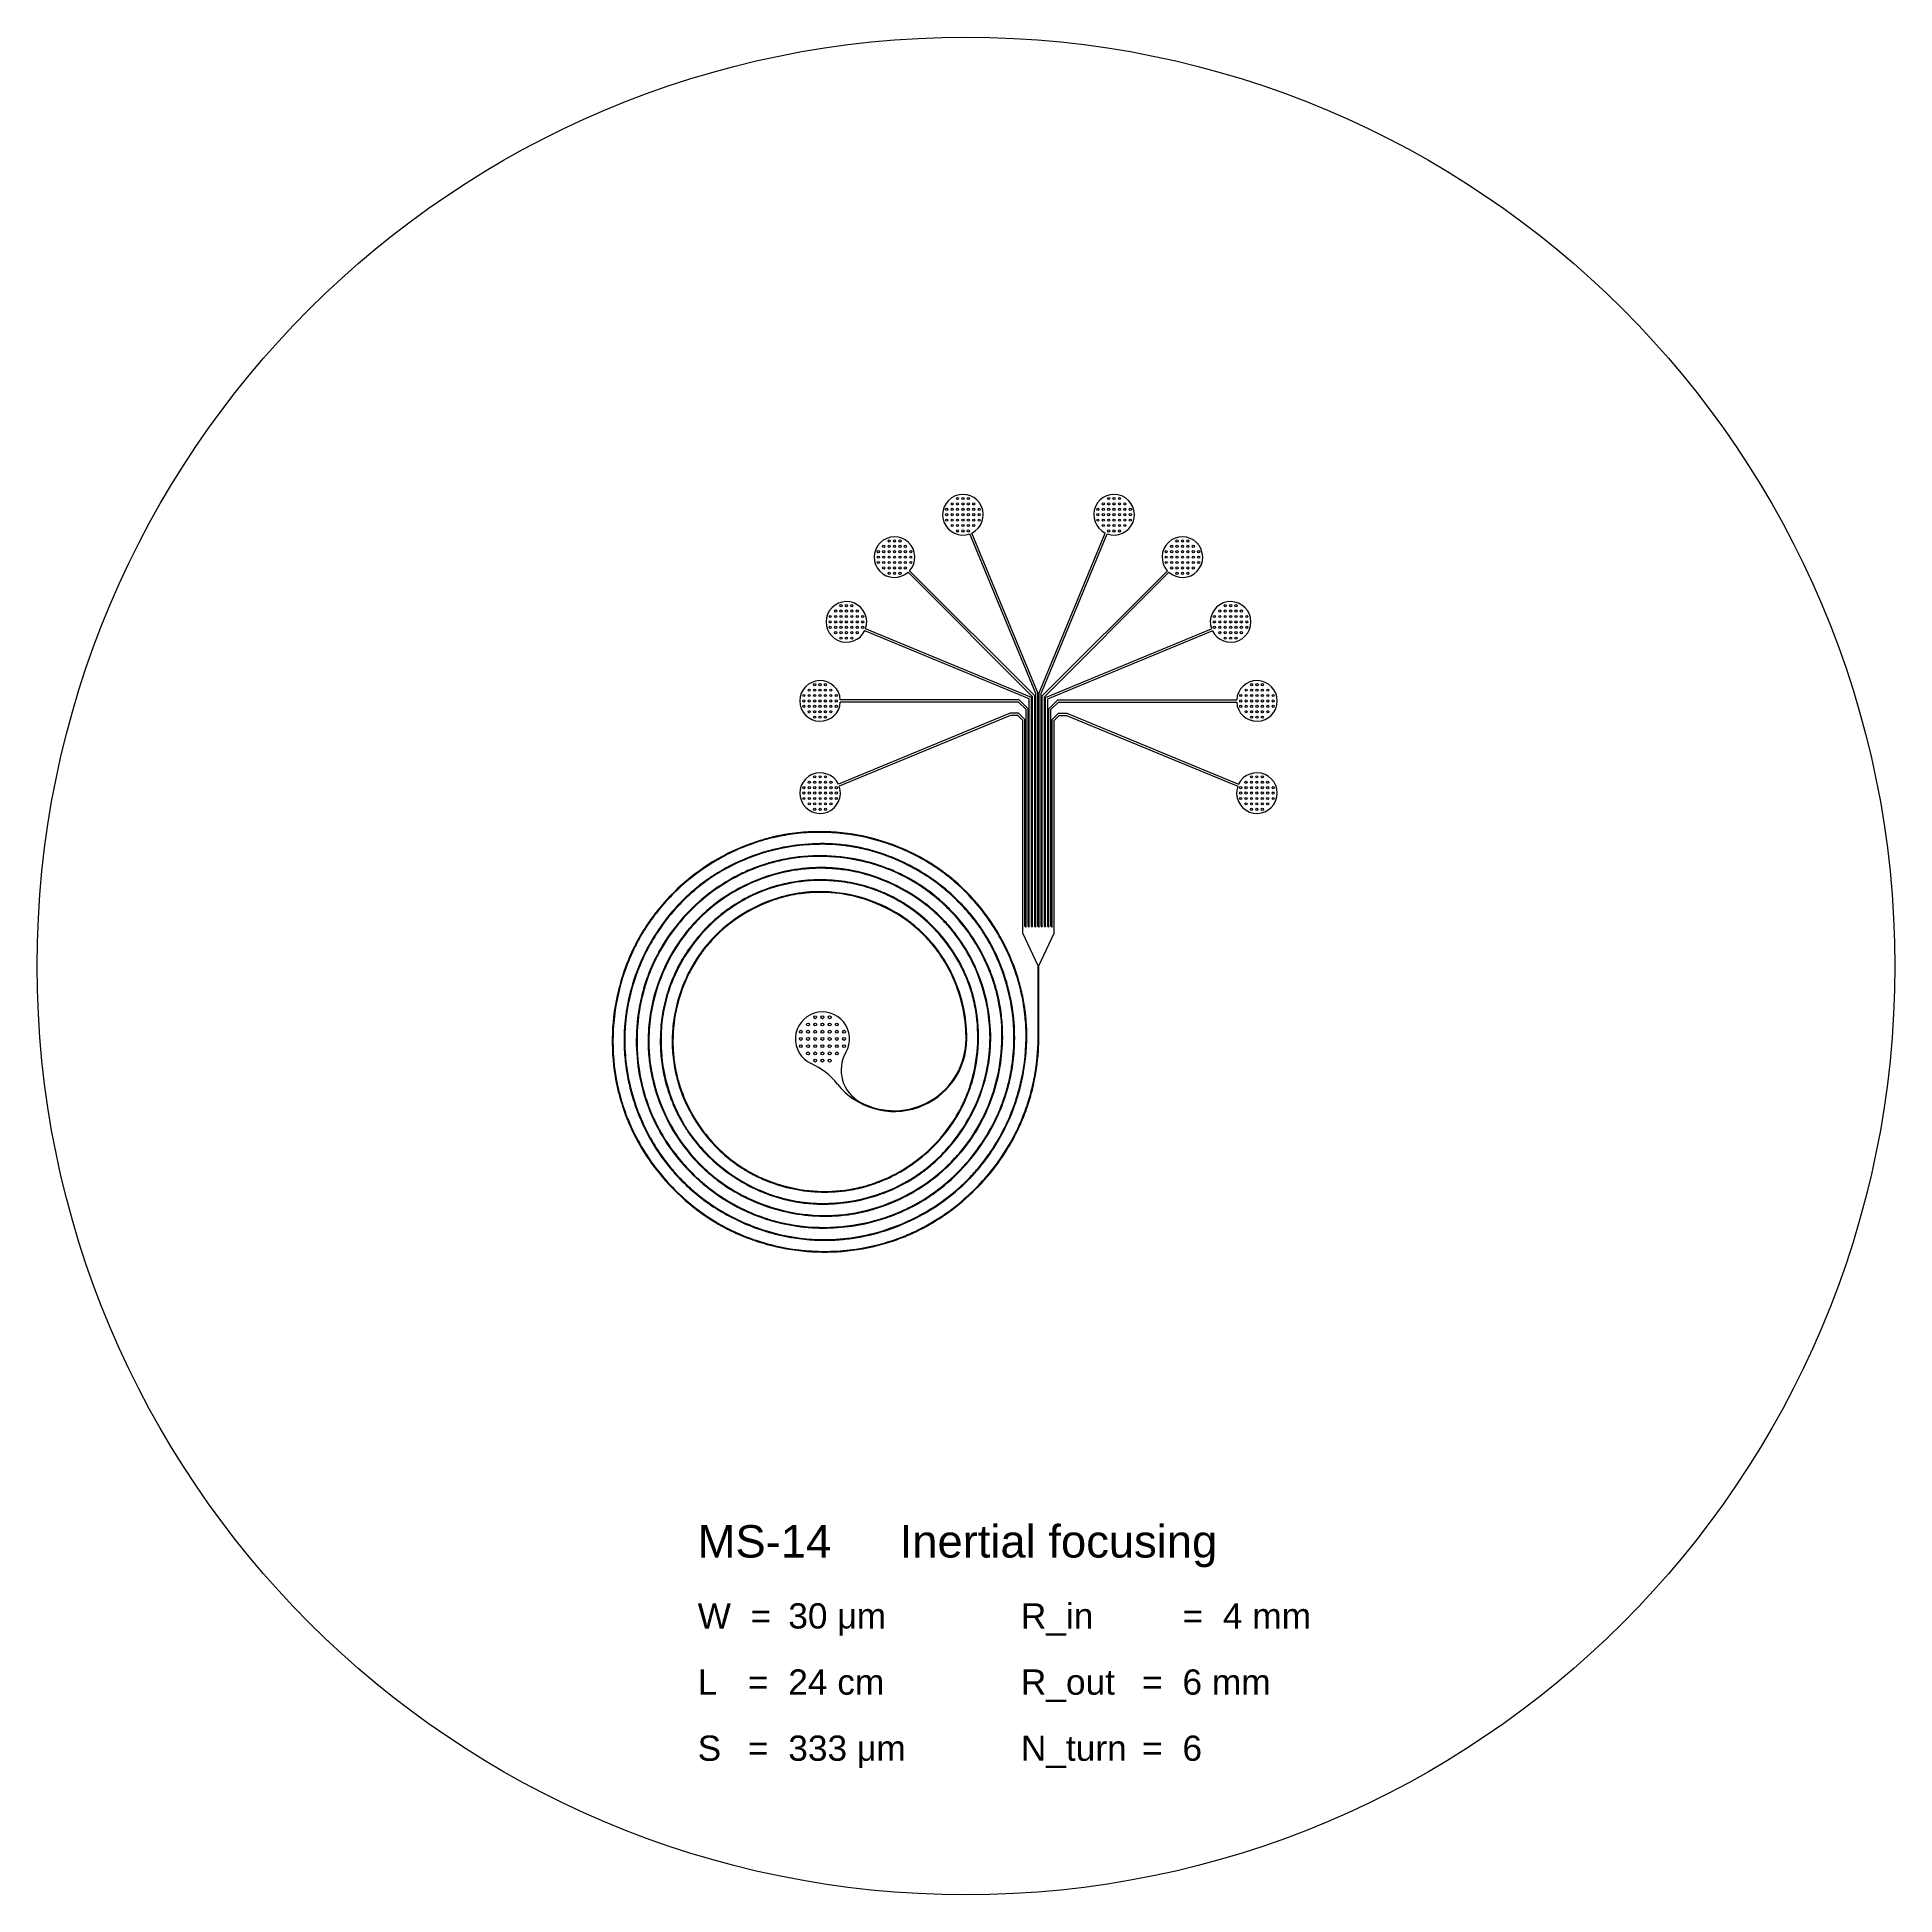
# Model space of a CAD drawing. Header units: millimetres. Extents: x 18289 to 282074, y 113800 to 372198.
# Drawn here: x 230574 to 282074, y 217698 to 269198 of the extents above; entities that cross this region are included whole.
import ezdxf

# ---------------------------------------------------------------- set-up
doc = ezdxf.new("R2010")
doc.units = ezdxf.units.MM
doc.layers.add('Clear', color=140, linetype='Continuous')
doc.layers.add('Opaque', color=30, linetype='Continuous')
doc.styles.get("Standard").update_dxf_attribs({"font": 'arial.ttf'})

msp = doc.modelspace()

# ---------------------------------------------------------------- texts
at = {"layer": 'Clear', "insert": (248885, 227948), "char_height": 280, "attachment_point": 1}
msp.add_mtext_dynamic_manual_height_columns('{\\H3.2143x;MS-14^I^IInertial focusing\\H0.83335x;\\P\\H0.53332x; \\P\\H1.75x;W  =^I 30 \\fSymbol|b0|i0|c2|p18;m\\fArial|b0|i0|c0|p34;m^I^I^I^IR_in ^I^I=^I4 mm\\H1.0714x; \\P\\H0.53332x; \\P\\H1.75x;L^I =^I 24 cm^I^I^I^IR_out ^I=^I6 mm\\H1.0714x;\\P\\H0.53332x; \\P\\H1.7501x;S ^I =^I 333 \\fSymbol|b0|i0|c2|p18;m\\fArial|b0|i0|c0|p34;m^I^I^IN_turn^I=^I6\\H1.0714x;^I}', width=17445.26, gutter_width=12.5, heights=[7318], dxfattribs=at)

# ---------------------------------------------------------------- linework, layer by layer
at = {"layer": 'Clear'}
for p, q in [((258319, 251016), (256482, 255451)), ((258349, 251016), (260186, 255451)), ((258259, 251004), (256427, 255428)), ((258409, 251004), (260241, 255428)), ((258169, 250914), (254719, 254364)), ((258229, 250939), (254762, 254406)), ((258439, 250939), (261906, 254406)), ((258499, 250914), (261948, 254364)), ((258079, 250854), (253517, 252744)), ((258139, 250894), (253539, 252799)), ((258529, 250894), (263128, 252799)), ((258589, 250854), (263151, 252744)), ((257802, 250826), (252838, 250826)), ((258049, 250579), (257802, 250826)), ((258079, 244554), (258079, 250854)), ((258139, 244554), (258139, 250894)), ((258169, 244554), (258169, 250914)), ((258229, 244554), (258229, 250939)), ((258259, 244554), (258259, 251004)), ((258319, 244554), (258319, 251016)), ((258349, 244554), (258349, 251016)), ((258409, 244554), (258409, 251004)), ((258439, 244554), (258439, 250939)), ((258499, 244554), (258499, 250914)), ((258529, 244554), (258529, 250894)), ((258589, 244554), (258589, 250854)), ((258619, 250579), (258866, 250826)), ((258866, 250826), (263829, 250826)), ((257546, 250455), (252787, 248485)), ((257557, 250395), (252810, 248429)), ((257777, 250766), (252838, 250766)), ((257782, 250455), (257546, 250455)), ((257757, 250395), (257557, 250395)), ((257899, 250254), (257757, 250395)), ((257989, 250554), (257777, 250766)), ((257959, 250279), (257782, 250455)), ((257989, 244554), (257989, 250554)), ((258049, 244554), (258049, 250579)), ((258619, 244554), (258619, 250579)), ((258679, 250554), (258891, 250766)), ((258679, 244554), (258679, 250554)), ((258709, 250279), (258885, 250455)), ((258769, 250254), (258910, 250395)), ((258885, 250455), (259122, 250455)), ((258891, 250766), (263829, 250766)), ((258910, 250395), (259110, 250395)), ((259110, 250395), (263858, 248429)), ((259122, 250455), (263880, 248485)), ((257899, 244354), (257899, 250254)), ((257959, 244554), (257959, 250279)), ((258709, 244554), (258709, 250279)), ((258769, 244354), (258769, 250254)), ((258324, 243448), (257899, 244354)), ((257959, 244554), (257974, 244528)), ((257989, 244554), (257974, 244528)), ((258049, 244554), (258064, 244528)), ((258079, 244554), (258064, 244528)), ((258139, 244554), (258154, 244528)), ((258169, 244554), (258154, 244528)), ((258229, 244554), (258244, 244528)), ((258259, 244554), (258244, 244528)), ((258319, 244554), (258334, 244528)), ((258349, 244554), (258334, 244528)), ((258344, 243448), (258769, 244354)), ((258409, 244554), (258424, 244528)), ((258439, 244554), (258424, 244528)), ((258499, 244554), (258514, 244528)), ((258529, 244554), (258514, 244528)), ((258589, 244554), (258604, 244528)), ((258619, 244554), (258604, 244528)), ((258679, 244554), (258694, 244528)), ((258709, 244554), (258694, 244528)), ((258324, 241426), (258324, 243448)), ((258344, 241426), (258344, 243448))]:
    msp.add_line(p, q, dxfattribs=at)
for centre, radius, start, end in [((256239, 255958), 563, 295.5572, 289.4428), ((260429, 255958), 563, 250.5572, 244.4428), ((254343, 254782), 563, 318.0572, 311.9428), ((262324, 254782), 563, 228.0572, 221.9428), ((253009, 252987), 563, 340.5572, 334.4428), ((263659, 252987), 563, 205.5572, 199.4428), ((252277, 250796), 563, 3.0572, 356.9428), ((264391, 250796), 563, 183.0572, 176.9428), ((252280, 248242), 563, 25.5572, 19.4428), ((264388, 248242), 563, 160.5572, 154.4428), ((252344, 241426), 750, 330.1792, 245.3964), ((254334, 241426), 2010, 218.5763, 359.9962), ((253862, 240556), 1000, 150.1792, 241.5435), ((254334, 241426), 1990, 241.5435, 0.0038), ((251199, 238926), 2000, 38.5763, 65.3964)]:
    msp.add_arc(centre, radius, start, end, dxfattribs=at)
for points, knots in [([(256344, 241426), (256345, 241492), (256344, 241559), (256336, 241757), (256324, 241889), (256250, 242415), (256135, 242802), (255799, 243528), (255578, 243867), (255259, 244225), (255204, 244283), (255123, 244363), (255098, 244387), (255047, 244435), (255021, 244459), (254968, 244506), (254942, 244529), (254861, 244596), (254806, 244640), (254638, 244767), (254521, 244846), (254053, 245127), (253674, 245284), (252886, 245483), (252477, 245526), (252037, 245502), (252005, 245500), (251940, 245495), (251908, 245492), (251843, 245485), (251811, 245482), (251714, 245469), (251650, 245459), (251457, 245425), (251330, 245396), (250836, 245257), (250481, 245102), (249825, 244702), (249524, 244456), (249209, 244114), (249157, 244055), (249081, 243961), (249054, 243928), (249003, 243860), (248978, 243826), (248904, 243723), (248857, 243652), (248723, 243437), (248642, 243287), (248374, 242707), (248248, 242247), (248191, 241689), (248185, 241601), (248175, 241335), (248180, 241158), (248204, 240889), (248216, 240797), (248236, 240670), (248243, 240635), (248256, 240565), (248263, 240530), (248286, 240425), (248303, 240356), (248359, 240149), (248404, 240013), (248560, 239613), (248691, 239357), (248905, 239024), (248967, 238934), (249164, 238673), (249309, 238509), (249522, 238303), (249580, 238250), (249757, 238096), (249881, 238000), (250037, 237893), (250065, 237875), (250120, 237839), (250148, 237822), (250204, 237787), (250232, 237770), (250317, 237721), (250375, 237689), (250550, 237598), (250669, 237544), (251035, 237396), (251289, 237320), (252050, 237165), (252572, 237151), (253170, 237246), (253258, 237263), (253380, 237291), (253416, 237300), (253480, 237316), (253508, 237324), (253565, 237339), (253593, 237348), (253678, 237373), (253734, 237392), (253902, 237450), (254012, 237494), (254335, 237639), (254543, 237754), (255249, 238221), (255688, 238663), (256056, 239245), (256095, 239311), (256149, 239407), (256165, 239436), (256211, 239524), (256241, 239584), (256297, 239704), (256323, 239765), (256399, 239950), (256444, 240075), (256594, 240570), (256657, 240953), (256683, 241724), (256646, 242112), (256533, 242592), (256505, 242695), (256461, 242833), (256449, 242869), (256424, 242941), (256411, 242977), (256384, 243049), (256370, 243084), (256326, 243191), (256295, 243261), (256197, 243468), (256124, 243602), (255811, 244113), (255519, 244459), (254997, 244918), (254798, 245065), (254520, 245237), (254451, 245277), (254324, 245346), (254266, 245376), (254160, 245428), (254110, 245451), (254010, 245495), (253960, 245516), (253859, 245556), (253808, 245574), (253653, 245628), (253549, 245660), (253233, 245745), (253017, 245785), (252340, 245861), (251870, 245842), (251327, 245735), (251242, 245715), (250987, 245649), (250820, 245595), (250614, 245513), (250571, 245496), (250500, 245465), (250472, 245452), (250411, 245424), (250377, 245408), (250311, 245376), (250279, 245359), (250155, 245295), (250067, 245244), (249805, 245083), (249639, 244963), (249165, 244572), (248884, 244267), (248412, 243593), (248222, 243224), (248077, 242803), (248067, 242773), (248041, 242692), (248026, 242641), (247997, 242539), (247984, 242487), (247946, 242332), (247925, 242227), (247863, 241848), (247844, 241570), (247861, 240734), (247973, 240177), (248217, 239578), (248252, 239497), (248316, 239364), (248343, 239310), (248391, 239219), (248412, 239181), (248447, 239120), (248460, 239097), (248488, 239051), (248502, 239028), (248544, 238959), (248573, 238913), (248663, 238779), (248727, 238692), (248926, 238437), (249072, 238276), (249618, 237751), (250076, 237444), (250650, 237191), (250729, 237159), (250966, 237070), (251128, 237019), (251324, 236970), (251356, 236963), (251423, 236947), (251458, 236940), (251529, 236926), (251565, 236919), (251681, 236899), (251761, 236887), (252004, 236858), (252167, 236848), (252792, 236842), (253255, 236906), (253792, 237064), (253884, 237094), (254157, 237193), (254335, 237270), (254581, 237396), (254654, 237436), (254776, 237507), (254826, 237537), (254923, 237599), (254970, 237630), (255048, 237684), (255079, 237706), (255141, 237752), (255171, 237775), (255262, 237845), (255321, 237893), (255496, 238043), (255607, 238149), (255925, 238482), (256115, 238725), (256619, 239519), (256853, 240123), (256959, 240787), (256965, 240823), (256974, 240893), (256978, 240928), (256986, 240996), (256989, 241031), (256998, 241135), (257003, 241204), (257011, 241412), (257011, 241551), (256990, 241967), (256951, 242244), (256740, 243163), (256457, 243782), (256022, 244356), (255989, 244398), (255926, 244476), (255896, 244512), (255834, 244583), (255803, 244618), (255707, 244722), (255641, 244789), (255436, 244984), (255292, 245106), (254838, 245446), (254508, 245636), (253812, 245937), (253447, 246046), (252995, 246124), (252917, 246135), (252782, 246151), (252725, 246157), (252611, 246166), (252553, 246170), (252462, 246174), (252428, 246175), (252360, 246176), (252326, 246176), (252224, 246176), (252156, 246175), (251952, 246165), (251816, 246153), (251412, 246099), (251145, 246039), (250363, 245795), (249868, 245545), (249359, 245167), (249291, 245112), (249176, 245017), (249129, 244976), (249044, 244899), (249006, 244863), (248945, 244804), (248921, 244781), (248874, 244733), (248851, 244710), (248783, 244637), (248739, 244588), (248571, 244395), (248456, 244244), (248137, 243772), (247961, 243432), (247692, 242720), (247598, 242347), (247537, 241869), (247527, 241768), (247516, 241597), (247513, 241527), (247510, 241402), (247510, 241347), (247512, 241252), (247513, 241210), (247516, 241136), (247518, 241103), (247522, 241036), (247524, 241003), (247533, 240904), (247540, 240838), (247565, 240640), (247588, 240508), (247672, 240118), (247750, 239862), (248109, 238948), (248515, 238338), (249075, 237806), (249115, 237770), (249186, 237707), (249216, 237681), (249273, 237633), (249299, 237611), (249352, 237569), (249379, 237548), (249460, 237486), (249515, 237445), (249682, 237328), (249797, 237255), (250150, 237050), (250397, 236932), (251167, 236641), (251715, 236531), (252355, 236511), (252443, 236510), (252706, 236517), (252882, 236530), (253085, 236558), (253114, 236562), (253172, 236571), (253201, 236576), (253288, 236591), (253345, 236602), (253517, 236638), (253631, 236667), (254039, 236784), (254326, 236898), (254877, 237175), (255140, 237339), (255632, 237713), (255861, 237922), (256131, 238220), (256192, 238291), (256290, 238412), (256329, 238462), (256393, 238549), (256419, 238586), (256466, 238651), (256486, 238681), (256525, 238740), (256545, 238770), (256602, 238860), (256639, 238921), (256745, 239107), (256811, 239233), (256991, 239622), (257088, 239891), (257303, 240687), (257362, 241230), (257329, 241857), (257322, 241944), (257293, 242208), (257265, 242382), (257220, 242590), (257212, 242624), (257195, 242694), (257186, 242728), (257158, 242832), (257138, 242900), (257061, 243145), (256996, 243318), (256691, 244007), (256372, 244488), (255901, 244995), (255814, 245082), (255545, 245332), (255354, 245486), (255073, 245680), (254993, 245731), (254877, 245802), (254842, 245822), (254779, 245858), (254751, 245874), (254694, 245905), (254665, 245920), (254579, 245965), (254521, 245994), (254345, 246076), (254226, 246127), (253862, 246264), (253612, 246337), (252687, 246533), (251986, 246543), (251211, 246394), (251111, 246372), (250944, 246329), (250877, 246310), (250774, 246279), (250737, 246267), (250664, 246243), (250628, 246231), (250556, 246205), (250520, 246192), (250412, 246151), (250341, 246122), (250130, 246030), (249993, 245962), (249589, 245740), (249333, 245568), (248606, 244980), (248187, 244497), (247818, 243865), (247770, 243775), (247694, 243625), (247665, 243565), (247621, 243469), (247605, 243432), (247574, 243358), (247559, 243321), (247514, 243208), (247486, 243133), (247408, 242904), (247364, 242750), (247251, 242280), (247206, 241959), (247174, 241314), (247187, 240989), (247273, 240348), (247345, 240031), (247482, 239622), (247519, 239522), (247573, 239388), (247587, 239354), (247616, 239286), (247632, 239252), (247662, 239185), (247678, 239152), (247727, 239052), (247761, 238986), (247866, 238791), (247943, 238664), (248188, 238293), (248372, 238059), (249040, 237346), (249600, 236936), (250319, 236605), (250419, 236562), (250559, 236509), (250597, 236494), (250668, 236469), (250700, 236458), (250766, 236436), (250798, 236426), (250864, 236405), (250897, 236395), (250996, 236367), (251063, 236349), (251263, 236300), (251399, 236272), (251807, 236206), (252083, 236183), (252901, 236179), (253444, 236259), (254051, 236445), (254139, 236475), (254400, 236570), (254571, 236643), (254781, 236747), (254825, 236770), (254902, 236811), (254936, 236829), (255003, 236867), (255037, 236886), (255136, 236945), (255202, 236986), (255396, 237113), (255521, 237204), (255885, 237491), (256111, 237705), (256524, 238167), (256711, 238416), (256946, 238793), (257012, 238909), (257199, 239263), (257305, 239509), (257433, 239880), (257469, 240000), (257513, 240164), (257524, 240208), (257544, 240295), (257554, 240338), (257581, 240470), (257597, 240558), (257642, 240844), (257661, 241045), (257691, 241802), (257626, 242363), (257409, 243156), (257321, 243406), (257177, 243733), (257138, 243817), (257013, 244066), (256920, 244228), (256798, 244417), (256777, 244449), (256733, 244513), (256711, 244545), (256666, 244608), (256643, 244640), (256573, 244733), (256525, 244794), (256378, 244974), (256274, 245090), (255825, 245550), (255436, 245853), (254592, 246348), (254136, 246539), (253574, 246689), (253485, 246710), (253328, 246743), (253259, 246756), (253152, 246774), (253114, 246781), (253036, 246792), (252998, 246797), (252885, 246811), (252811, 246818), (252588, 246836), (252439, 246841), (251992, 246839), (251694, 246813), (250659, 246638), (249942, 246362), (249213, 245887), (249117, 245820), (248990, 245725), (248957, 245700), (248894, 245650), (248864, 245625), (248803, 245575), (248773, 245550), (248684, 245473), (248626, 245420), (248455, 245258), (248345, 245145), (248032, 244792), (247844, 244538), (247339, 243725), (247094, 243120), (246940, 242395), (246922, 242298), (246897, 242134), (246888, 242068), (246873, 241946), (246868, 241890), (246859, 241792), (246856, 241751), (246851, 241668), (246849, 241627), (246845, 241497), (246844, 241409), (246847, 241143), (246858, 240967), (246939, 240239), (247084, 239695), (247526, 238671), (247822, 238191), (248221, 237728), (248255, 237689), (248314, 237625), (248338, 237599), (248392, 237541), (248423, 237510), (248485, 237447), (248517, 237417), (248629, 237310), (248712, 237236), (248967, 237021), (249145, 236888), (249704, 236523), (250106, 236324), (250636, 236133), (250749, 236097), (251089, 235998), (251320, 235947), (251648, 235895), (251743, 235882), (252028, 235852), (252220, 235842), (252449, 235843), (252487, 235843), (252563, 235845), (252600, 235846), (252676, 235850), (252713, 235852), (252826, 235859), (252902, 235866), (253127, 235890), (253276, 235912), (253721, 235998), (254014, 236079), (254970, 236428), (255598, 236799), (256214, 237346), (256292, 237419), (256419, 237547), (256470, 237600), (256545, 237681), (256571, 237710), (256617, 237762), (256638, 237785), (256678, 237833), (256698, 237857), (256757, 237929), (256796, 237977), (256910, 238125), (256982, 238227), (257189, 238537), (257313, 238754), (257712, 239571), (257900, 240215), (257985, 240973), (257994, 241073), (258012, 241377), (258013, 241580), (257999, 241851), (257994, 241919), (257985, 242025), (257981, 242063), (257972, 242140), (257968, 242178), (257958, 242254), (257952, 242291), (257935, 242405), (257922, 242481), (257877, 242706), (257841, 242856), (257716, 243298), (257608, 243587), (257129, 244613), (256620, 245289), (255919, 245884), (255848, 245942), (255743, 246022), (255711, 246046), (255645, 246094), (255612, 246118), (255546, 246164), (255512, 246187), (255411, 246255), (255342, 246298), (255134, 246424), (254991, 246502), (254553, 246717), (254249, 246836), (253151, 247163), (252314, 247232), (251440, 247113), (251382, 247104), (251279, 247087), (251234, 247079), (251154, 247063), (251118, 247056), (251047, 247041), (251012, 247033), (250906, 247008), (250836, 246990), (250627, 246932), (250489, 246887), (250080, 246739), (249815, 246620), (248854, 246098), (248224, 245569), (247657, 244842), (247588, 244749), (247479, 244590), (247437, 244526), (247378, 244431), (247359, 244400), (247322, 244339), (247304, 244308), (247268, 244246), (247250, 244214), (247198, 244120), (247165, 244056), (247069, 243863), (247009, 243732), (246846, 243333), (246757, 243059), (246497, 242001), (246463, 241182), (246615, 240276), (246637, 240163), (246680, 239975), (246699, 239901), (246730, 239787), (246741, 239748), (246764, 239671), (246776, 239632), (246801, 239555), (246813, 239516), (246853, 239402), (246881, 239326), (246970, 239100), (247036, 238952), (247251, 238516), (247419, 238237), (248088, 237307), (248704, 236738), (249526, 236253), (249640, 236190), (249799, 236111), (249841, 236090), (249926, 236051), (249969, 236031), (250097, 235975), (250184, 235939), (250446, 235839), (250624, 235781), (251165, 235632), (251536, 235567), (252284, 235506), (252662, 235510), (253409, 235589), (253779, 235663), (254283, 235816), (254425, 235865), (254600, 235934), (254636, 235949), (254706, 235978), (254741, 235993), (254845, 236039), (254914, 236071), (255118, 236171), (255252, 236243), (255645, 236474), (255895, 236649), (256632, 237250), (257069, 237740), (257472, 238371), (257523, 238457), (257673, 238719), (257763, 238899), (257864, 239130), (257884, 239176), (257918, 239259), (257933, 239296), (257961, 239371), (257975, 239408), (258002, 239484), (258015, 239521), (258054, 239635), (258078, 239711), (258146, 239941), (258184, 240096), (258283, 240566), (258323, 240885), (258341, 241279), (258343, 241353), (258344, 241426)], [0, 0, 0, 0, 0.049629, 0.049629, 0.148886, 0.148886, 0.447252, 0.447252, 0.745617, 0.745617, 0.804187, 0.804187, 0.830243, 0.830243, 0.856299, 0.856299, 0.882355, 0.882355, 0.934467, 0.934467, 1.038692, 1.038692, 1.338324, 1.338324, 1.637955, 1.637955, 1.661813, 1.661813, 1.685672, 1.685672, 1.70953, 1.70953, 1.757246, 1.757246, 1.852679, 1.852679, 2.133126, 2.133126, 2.413573, 2.413573, 2.471019, 2.471019, 2.501734, 2.501734, 2.532448, 2.532448, 2.593877, 2.593877, 2.716736, 2.716736, 3.056927, 3.056927, 3.120805, 3.120805, 3.24856, 3.24856, 3.315105, 3.315105, 3.340749, 3.340749, 3.366392, 3.366392, 3.417679, 3.417679, 3.520253, 3.520253, 3.7254, 3.7254, 3.803256, 3.803256, 3.958969, 3.958969, 4.014736, 4.014736, 4.12627, 4.12627, 4.149617, 4.149617, 4.172965, 4.172965, 4.196312, 4.196312, 4.243007, 4.243007, 4.336397, 4.336397, 4.523177, 4.523177, 4.886325, 4.886325, 4.949465, 4.949465, 4.975063, 4.975063, 4.995833, 4.995833, 5.016604, 5.016604, 5.058144, 5.058144, 5.141225, 5.141225, 5.307387, 5.307387, 5.734015, 5.734015, 5.787521, 5.787521, 5.810663, 5.810663, 5.856946, 5.856946, 5.903229, 5.903229, 5.995795, 5.995795, 6.262836, 6.262836, 6.529876, 6.529876, 6.603631, 6.603631, 6.629976, 6.629976, 6.656322, 6.656322, 6.682668, 6.682668, 6.735359, 6.735359, 6.840741, 6.840741, 7.147797, 7.147797, 7.316816, 7.316816, 7.371583, 7.371583, 7.415632, 7.415632, 7.452818, 7.452818, 7.490004, 7.490004, 7.52719, 7.52719, 7.601563, 7.601563, 7.750308, 7.750308, 8.065719, 8.065719, 8.125153, 8.125153, 8.244022, 8.244022, 8.275208, 8.275208, 8.296149, 8.296149, 8.320977, 8.320977, 8.345806, 8.345806, 8.41487, 8.41487, 8.552998, 8.552998, 8.829255, 8.829255, 9.105511, 9.105511, 9.126756, 9.126756, 9.162389, 9.162389, 9.198021, 9.198021, 9.269286, 9.269286, 9.454849, 9.454849, 9.826437, 9.826437, 9.884756, 9.884756, 9.924589, 9.924589, 9.953089, 9.953089, 9.970953, 9.970953, 9.988817, 9.988817, 10.024544, 10.024544, 10.096, 10.096, 10.238911, 10.238911, 10.596522, 10.596522, 10.65214, 10.65214, 10.763375, 10.763375, 10.784857, 10.784857, 10.808613, 10.808613, 10.83237, 10.83237, 10.885802, 10.885802, 10.992667, 10.992667, 11.294822, 11.294822, 11.357953, 11.357953, 11.484215, 11.484215, 11.538422, 11.538422, 11.576248, 11.576248, 11.61293, 11.61293, 11.637813, 11.637813, 11.662697, 11.662697, 11.712464, 11.712464, 11.811998, 11.811998, 12.011066, 12.011066, 12.420988, 12.420988, 12.444265, 12.444265, 12.466599, 12.466599, 12.488933, 12.488933, 12.533601, 12.533601, 12.622938, 12.622938, 12.801612, 12.801612, 13.227805, 13.227805, 13.261545, 13.261545, 13.291596, 13.291596, 13.321647, 13.321647, 13.381749, 13.381749, 13.501953, 13.501953, 13.742361, 13.742361, 13.982769, 13.982769, 14.032556, 14.032556, 14.068758, 14.068758, 14.105182, 14.105182, 14.126659, 14.126659, 14.148136, 14.148136, 14.19109, 14.19109, 14.276998, 14.276998, 14.448813, 14.448813, 14.79232, 14.79232, 14.847114, 14.847114, 14.886183, 14.886183, 14.918856, 14.918856, 14.939609, 14.939609, 14.960361, 14.960361, 15.001865, 15.001865, 15.12051, 15.12051, 15.357799, 15.357799, 15.595089, 15.595089, 15.657905, 15.657905, 15.701687, 15.701687, 15.735571, 15.735571, 15.761167, 15.761167, 15.781794, 15.781794, 15.80242, 15.80242, 15.843674, 15.843674, 15.92618, 15.92618, 16.091194, 16.091194, 16.533065, 16.533065, 16.566488, 16.566488, 16.591259, 16.591259, 16.612161, 16.612161, 16.633063, 16.633063, 16.674867, 16.674867, 16.758474, 16.758474, 16.925689, 16.925689, 17.26297, 17.26297, 17.316632, 17.316632, 17.423957, 17.423957, 17.441796, 17.441796, 17.459635, 17.459635, 17.495313, 17.495313, 17.56667, 17.56667, 17.753845, 17.753845, 17.941021, 17.941021, 18.128196, 18.128196, 18.184543, 18.184543, 18.222756, 18.222756, 18.249847, 18.249847, 18.271357, 18.271357, 18.292867, 18.292867, 18.335886, 18.335886, 18.421926, 18.421926, 18.594004, 18.594004, 18.917899, 18.917899, 18.970829, 18.970829, 19.076689, 19.076689, 19.09802, 19.09802, 19.11935, 19.11935, 19.162012, 19.162012, 19.272784, 19.272784, 19.612184, 19.612184, 19.685111, 19.685111, 19.830965, 19.830965, 19.887579, 19.887579, 19.911496, 19.911496, 19.930713, 19.930713, 19.94993, 19.94993, 19.988363, 19.988363, 20.06523, 20.06523, 20.218965, 20.218965, 20.624543, 20.624543, 20.684719, 20.684719, 20.725837, 20.725837, 20.748384, 20.748384, 20.77093, 20.77093, 20.793476, 20.793476, 20.838568, 20.838568, 20.928752, 20.928752, 21.109121, 21.109121, 21.476968, 21.476968, 21.536676, 21.536676, 21.575161, 21.575161, 21.598616, 21.598616, 21.622071, 21.622071, 21.668981, 21.668981, 21.762801, 21.762801, 21.950441, 21.950441, 22.138081, 22.138081, 22.325721, 22.325721, 22.387729, 22.387729, 22.409125, 22.409125, 22.430521, 22.430521, 22.451918, 22.451918, 22.49471, 22.49471, 22.580295, 22.580295, 22.751465, 22.751465, 23.143345, 23.143345, 23.206051, 23.206051, 23.229297, 23.229297, 23.249034, 23.249034, 23.268771, 23.268771, 23.288508, 23.288508, 23.327982, 23.327982, 23.40693, 23.40693, 23.564826, 23.564826, 23.874463, 23.874463, 23.927275, 23.927275, 24.032898, 24.032898, 24.060727, 24.060727, 24.082684, 24.082684, 24.104642, 24.104642, 24.148558, 24.148558, 24.236389, 24.236389, 24.412052, 24.412052, 24.587714, 24.587714, 24.663197, 24.663197, 24.814163, 24.814163, 24.884838, 24.884838, 24.910053, 24.910053, 24.935268, 24.935268, 24.985698, 24.985698, 25.098942, 25.098942, 25.412386, 25.412386, 25.560498, 25.560498, 25.612593, 25.612593, 25.716783, 25.716783, 25.738475, 25.738475, 25.760168, 25.760168, 25.781861, 25.781861, 25.825247, 25.825247, 25.912018, 25.912018, 26.184448, 26.184448, 26.456879, 26.456879, 26.507668, 26.507668, 26.546326, 26.546326, 26.567973, 26.567973, 26.589621, 26.589621, 26.630926, 26.630926, 26.713537, 26.713537, 26.87876, 26.87876, 27.294025, 27.294025, 27.358525, 27.358525, 27.38125, 27.38125, 27.402858, 27.402858, 27.424467, 27.424467, 27.467683, 27.467683, 27.554116, 27.554116, 27.726983, 27.726983, 28.079003, 28.079003, 28.132919, 28.132919, 28.169273, 28.169273, 28.200276, 28.200276, 28.222838, 28.222838, 28.2454, 28.2454, 28.293656, 28.293656, 28.39017, 28.39017, 28.693102, 28.693102, 28.996033, 28.996033, 29.02421, 29.02421, 29.043265, 29.043265, 29.067128, 29.067128, 29.09099, 29.09099, 29.151101, 29.151101, 29.271321, 29.271321, 29.511763, 29.511763, 29.575386, 29.575386, 29.702633, 29.702633, 29.75417, 29.75417, 29.857244, 29.857244, 29.877519, 29.877519, 29.897794, 29.897794, 29.918069, 29.918069, 29.95862, 29.95862, 30.03972, 30.03972, 30.201921, 30.201921, 30.584933, 30.584933, 30.642103, 30.642103, 30.681101, 30.681101, 30.701565, 30.701565, 30.71814, 30.71814, 30.734715, 30.734715, 30.767865, 30.767865, 30.834165, 30.834165, 30.966764, 30.966764, 31.317634, 31.317634, 31.371335, 31.371335, 31.478738, 31.478738, 31.514942, 31.514942, 31.535211, 31.535211, 31.555479, 31.555479, 31.575747, 31.575747, 31.616284, 31.616284, 31.697358, 31.697358, 31.859506, 31.859506, 32.294798, 32.294798, 32.342727, 32.342727, 32.364039, 32.364039, 32.385351, 32.385351, 32.406663, 32.406663, 32.449288, 32.449288, 32.534537, 32.534537, 32.705035, 32.705035, 33.13397, 33.13397, 33.164836, 33.164836, 33.188561, 33.188561, 33.207414, 33.207414, 33.226266, 33.226266, 33.26397, 33.26397, 33.339379, 33.339379, 33.490196, 33.490196, 33.907741, 33.907741, 33.967585, 33.967585, 34.007233, 34.007233, 34.025798, 34.025798, 34.044362, 34.044362, 34.062927, 34.062927, 34.100055, 34.100055, 34.174313, 34.174313, 34.322828, 34.322828, 34.735936, 34.735936, 34.795105, 34.795105, 34.834686, 34.834686, 34.855447, 34.855447, 34.876209, 34.876209, 34.89697, 34.89697, 34.938493, 34.938493, 35.021538, 35.021538, 35.18763, 35.18763, 35.607286, 35.607286, 35.673891, 35.673891, 35.697699, 35.697699, 35.721508, 35.721508, 35.769124, 35.769124, 35.864358, 35.864358, 36.054824, 36.054824, 36.245291, 36.245291, 36.435757, 36.435757, 36.511743, 36.511743, 36.530932, 36.530932, 36.55012, 36.55012, 36.588498, 36.588498, 36.665253, 36.665253, 36.818763, 36.818763, 37.144734, 37.144734, 37.195316, 37.195316, 37.296481, 37.296481, 37.321646, 37.321646, 37.341679, 37.341679, 37.361713, 37.361713, 37.381746, 37.381746, 37.421813, 37.421813, 37.501946, 37.501946, 37.662213, 37.662213, 37.699112, 37.699112, 37.699112, 37.699112]), ([(256324, 241427), (256325, 241492), (256324, 241558), (256316, 241756), (256304, 241887), (256243, 242325), (256163, 242627), (255938, 243208), (255792, 243486), (255565, 243819), (255510, 243894), (255339, 244111), (255215, 244248), (255060, 244395), (255039, 244415), (254998, 244453), (254976, 244472), (254912, 244528), (254869, 244564), (254736, 244670), (254644, 244737), (254361, 244925), (254162, 245035), (253665, 245258), (253360, 245354), (252736, 245476), (252417, 245500), (252067, 245484), (252035, 245482), (251978, 245478), (251954, 245476), (251904, 245472), (251879, 245469), (251805, 245461), (251756, 245455), (251608, 245433), (251510, 245414), (251219, 245349), (251027, 245290), (250540, 245103), (250253, 244952), (249720, 244589), (249474, 244376), (249207, 244081), (249159, 244025), (249090, 243940), (249068, 243912), (249024, 243855), (249003, 243827), (248941, 243740), (248900, 243681), (248785, 243501), (248714, 243377), (248504, 242961), (248392, 242654), (248240, 242023), (248200, 241698), (248199, 241298), (248200, 241224), (248211, 241001), (248227, 240853), (248256, 240675), (248261, 240645), (248273, 240584), (248279, 240553), (248298, 240463), (248312, 240402), (248359, 240223), (248395, 240104), (248521, 239754), (248626, 239528), (248873, 239096), (249016, 238891), (249244, 238618), (249315, 238539), (249537, 238309), (249698, 238167), (249938, 237986), (250010, 237935), (250105, 237872), (250128, 237858), (250172, 237830), (250195, 237816), (250263, 237775), (250308, 237749), (250447, 237673), (250542, 237625), (250830, 237494), (251030, 237422), (251553, 237273), (251884, 237219), (252549, 237189), (252884, 237212), (253287, 237290), (253363, 237307), (253462, 237332), (253487, 237338), (253535, 237352), (253560, 237359), (253633, 237380), (253681, 237395), (253825, 237443), (253920, 237479), (254200, 237596), (254382, 237688), (254845, 237964), (255114, 238170), (255598, 238638), (255813, 238900), (256035, 239248), (256073, 239313), (256128, 239411), (256146, 239444), (256181, 239509), (256197, 239543), (256247, 239643), (256278, 239710), (256365, 239916), (256416, 240056), (256559, 240520), (256620, 240855), (256665, 241529), (256649, 241869), (256581, 242281), (256566, 242358), (256515, 242588), (256472, 242740), (256410, 242922), (256398, 242955), (256373, 243020), (256361, 243053), (256322, 243150), (256294, 243214), (256206, 243405), (256141, 243529), (255929, 243891), (255764, 244119), (255394, 244541), (255189, 244734), (254745, 245080), (254507, 245232), (254192, 245390), (254128, 245421), (254013, 245472), (253962, 245493), (253859, 245534), (253807, 245553), (253651, 245608), (253545, 245641), (253224, 245726), (253005, 245767), (252440, 245829), (252091, 245827), (251402, 245743), (251062, 245661), (250663, 245512), (250591, 245483), (250495, 245441), (250470, 245429), (250394, 245394), (250344, 245370), (250244, 245319), (250195, 245293), (250050, 245211), (249955, 245153), (249676, 244968), (249500, 244830), (249076, 244445), (248844, 244179), (248447, 243603), (248282, 243291), (248127, 242887), (248100, 242810), (248043, 242631), (248014, 242528), (247964, 242320), (247943, 242215), (247892, 241898), (247873, 241684), (247863, 241117), (247897, 240763), (248046, 240070), (248161, 239733), (248349, 239342), (248385, 239272), (248436, 239179), (248450, 239155), (248490, 239086), (248517, 239041), (248601, 238906), (248661, 238818), (248849, 238561), (248986, 238399), (249384, 237992), (249663, 237765), (250267, 237381), (250591, 237223), (251001, 237082), (251074, 237059), (251204, 237021), (251261, 237006), (251346, 236985), (251374, 236979), (251459, 236960), (251516, 236948), (251631, 236927), (251688, 236918), (251860, 236894), (251976, 236882), (252324, 236860), (252557, 236864), (253147, 236916), (253503, 236990), (254187, 237216), (254516, 237369), (254871, 237589), (254918, 237620), (255006, 237679), (255047, 237708), (255127, 237766), (255167, 237796), (255284, 237888), (255360, 237951), (255583, 238150), (255722, 238292), (256090, 238718), (256296, 239022), (256633, 239668), (256765, 240011), (256873, 240440), (256890, 240515), (256916, 240648), (256926, 240706), (256940, 240796), (256945, 240829), (256954, 240891), (256957, 240919), (256964, 240976), (256967, 241004), (256975, 241090), (256979, 241146), (256989, 241318), (256991, 241432), (256984, 241775), (256963, 242003), (256865, 242591), (256762, 242947), (256479, 243625), (256298, 243949), (256031, 244312), (255981, 244377), (255905, 244470), (255880, 244499), (255830, 244557), (255805, 244585), (255728, 244670), (255675, 244725), (255513, 244886), (255400, 244988), (255045, 245277), (254789, 245447), (254250, 245736), (253966, 245855), (253381, 246036), (253079, 246099), (252699, 246139), (252623, 246145), (252509, 246152), (252471, 246153), (252395, 246156), (252357, 246156), (252243, 246157), (252167, 246155), (251939, 246145), (251787, 246130), (251334, 246065), (251036, 245992), (250458, 245792), (250178, 245664), (249647, 245359), (249396, 245181), (249108, 244930), (249052, 244880), (248971, 244802), (248945, 244776), (248866, 244697), (248815, 244643), (248663, 244473), (248566, 244354), (248255, 243931), (248070, 243605), (247777, 242920), (247670, 242561), (247584, 242080), (247568, 241966), (247532, 241623), (247525, 241393), (247536, 241135), (247538, 241107), (247541, 241051), (247543, 241024), (247550, 240940), (247555, 240885), (247575, 240718), (247591, 240608), (247654, 240279), (247711, 240062), (247904, 239489), (248068, 239141), (248471, 238492), (248711, 238191), (249041, 237865), (249101, 237809), (249192, 237728), (249222, 237702), (249277, 237656), (249301, 237635), (249350, 237596), (249375, 237576), (249450, 237518), (249501, 237480), (249655, 237371), (249761, 237301), (250086, 237106), (250313, 236993), (250903, 236754), (251276, 236650), (252036, 236531), (252424, 236516), (252895, 236554), (252983, 236564), (253244, 236600), (253417, 236634), (253758, 236721), (253926, 236773), (254453, 236970), (254801, 237148), (255447, 237579), (255745, 237832), (256065, 238176), (256120, 238237), (256219, 238356), (256265, 238413), (256347, 238520), (256384, 238571), (256441, 238651), (256461, 238681), (256501, 238740), (256521, 238770), (256579, 238861), (256616, 238923), (256724, 239109), (256790, 239237), (256972, 239629), (257070, 239900), (257246, 240555), (257305, 240942), (257331, 241722), (257299, 242113), (257213, 242529), (257205, 242562), (257185, 242650), (257172, 242705), (257142, 242814), (257127, 242868), (257077, 243031), (257040, 243138), (256919, 243455), (256823, 243661), (256524, 244207), (256294, 244532), (255765, 245121), (255466, 245385), (255070, 245657), (255000, 245703), (254877, 245779), (254824, 245810), (254717, 245870), (254663, 245899), (254499, 245983), (254387, 246036), (254048, 246179), (253814, 246258), (253189, 246419), (252791, 246474), (251993, 246492), (251592, 246455), (251120, 246353), (251039, 246333), (250895, 246294), (250832, 246276), (250733, 246245), (250698, 246233), (250628, 246209), (250593, 246197), (250488, 246159), (250419, 246132), (250214, 246046), (250080, 245983), (249685, 245775), (249434, 245614), (248963, 245250), (248743, 245048), (248443, 244722), (248350, 244612), (248085, 244269), (247927, 244026), (247755, 243703), (247721, 243635), (247676, 243540), (247664, 243513), (247639, 243459), (247627, 243432), (247592, 243351), (247570, 243296), (247506, 243131), (247467, 243019), (247363, 242679), (247309, 242448), (247206, 241814), (247188, 241406), (247245, 240595), (247320, 240192), (247468, 239724), (247496, 239644), (247548, 239503), (247573, 239441), (247611, 239350), (247623, 239321), (247648, 239264), (247661, 239236), (247700, 239151), (247728, 239095), (247813, 238928), (247874, 238818), (248069, 238498), (248215, 238293), (248635, 237785), (248933, 237500), (249585, 237004), (249940, 236794), (250396, 236594), (250477, 236561), (250595, 236517), (250632, 236503), (250714, 236474), (250759, 236459), (250851, 236430), (250897, 236416), (251036, 236376), (251129, 236352), (251411, 236288), (251602, 236256), (252202, 236189), (252617, 236191), (253436, 236290), (253841, 236386), (254308, 236558), (254388, 236590), (254532, 236651), (254597, 236680), (254716, 236737), (254771, 236764), (254860, 236811), (254895, 236830), (254965, 236868), (255000, 236888), (255103, 236948), (255171, 236990), (255371, 237120), (255501, 237213), (255876, 237509), (256109, 237730), (256532, 238209), (256723, 238467), (257056, 239014), (257198, 239303), (257341, 239677), (257368, 239752), (257413, 239886), (257431, 239943), (257465, 240062), (257481, 240122), (257527, 240303), (257553, 240425), (257596, 240670), (257613, 240794), (257651, 241166), (257659, 241416), (257633, 242085), (257568, 242502), (257345, 243312), (257186, 243705), (256939, 244150), (256894, 244227), (256827, 244335), (256806, 244368), (256767, 244427), (256749, 244454), (256714, 244506), (256696, 244532), (256641, 244609), (256603, 244660), (256487, 244811), (256406, 244909), (256154, 245193), (255971, 245371), (255455, 245808), (255100, 246044), (254345, 246429), (253946, 246579), (253446, 246698), (253359, 246717), (253233, 246740), (253194, 246747), (253126, 246758), (253097, 246763), (253037, 246771), (253008, 246775), (252918, 246787), (252859, 246793), (252679, 246810), (252559, 246817), (252199, 246825), (251958, 246814), (251295, 246741), (250876, 246645), (250071, 246359), (249684, 246170), (249252, 245889), (249180, 245839), (249054, 245748), (248999, 245707), (248921, 245646), (248897, 245626), (248849, 245587), (248825, 245567), (248754, 245507), (248707, 245466), (248570, 245341), (248481, 245255), (248224, 244986), (248064, 244795), (247666, 244246), (247454, 243868), (247122, 243073), (247001, 242656), (246918, 242143), (246906, 242055), (246889, 241901), (246883, 241834), (246876, 241739), (246874, 241709), (246871, 241651), (246869, 241621), (246866, 241533), (246865, 241475), (246864, 241299), (246867, 241181), (246888, 240829), (246918, 240595), (247044, 239939), (247175, 239522), (247529, 238729), (247752, 238353), (248070, 237938), (248126, 237870), (248227, 237751), (248272, 237700), (248339, 237627), (248361, 237604), (248426, 237535), (248471, 237490), (248562, 237401), (248608, 237357), (248749, 237229), (248846, 237147), (249145, 236911), (249356, 236768), (249952, 236418), (250355, 236241), (251191, 235982), (251624, 235901), (252152, 235868), (252243, 235864), (252379, 235863), (252425, 235863), (252505, 235864), (252539, 235864), (252607, 235867), (252642, 235868), (252744, 235873), (252813, 235878), (253017, 235897), (253153, 235914), (253559, 235982), (253826, 236047), (254507, 236267), (254910, 236450), (255665, 236905), (256017, 237177), (256397, 237552), (256462, 237620), (256550, 237716), (256574, 237744), (256623, 237799), (256647, 237828), (256719, 237913), (256765, 237971), (256901, 238147), (256987, 238268), (257230, 238642), (257372, 238904), (257673, 239581), (257806, 240007), (257972, 240880), (258005, 241325), (257978, 241866), (257971, 241962), (257958, 242091), (257954, 242124), (257946, 242190), (257942, 242223), (257928, 242323), (257917, 242389), (257882, 242586), (257854, 242717), (257755, 243106), (257671, 243360), (257399, 244022), (257181, 244416), (256660, 245145), (256357, 245480), (255948, 245834), (255877, 245893), (255769, 245977), (255733, 246004), (255670, 246052), (255642, 246072), (255586, 246112), (255558, 246132), (255473, 246190), (255415, 246228), (255241, 246338), (255121, 246407), (254757, 246602), (254504, 246714), (253820, 246959), (253378, 247063), (252481, 247166), (252027, 247166), (251485, 247100), (251392, 247086), (251260, 247063), (251221, 247056), (251152, 247043), (251124, 247037), (251066, 247024), (251037, 247018), (250951, 246998), (250894, 246984), (250722, 246938), (250609, 246905), (250273, 246792), (250054, 246704), (249431, 246406), (249044, 246163), (248334, 245593), (248012, 245267), (247677, 244835), (247623, 244762), (247533, 244634), (247497, 244580), (247432, 244481), (247404, 244436), (247361, 244365), (247345, 244339), (247314, 244287), (247299, 244260), (247254, 244181), (247225, 244127), (247141, 243966), (247088, 243856), (246940, 243522), (246856, 243293), (246654, 242621), (246574, 242167), (246519, 241252), (246545, 240791), (246640, 240248), (246659, 240159), (246694, 240004), (246710, 239940), (246737, 239835), (246749, 239794), (246770, 239721), (246780, 239688), (246800, 239623), (246810, 239590), (246842, 239493), (246865, 239428), (246936, 239236), (246989, 239109), (247159, 238736), (247290, 238494), (247685, 237874), (247978, 237514), (248639, 236869), (249007, 236584), (249486, 236299), (249568, 236253), (249697, 236185), (249743, 236161), (249817, 236125), (249845, 236111), (249900, 236085), (249928, 236072), (250012, 236034), (250069, 236009), (250239, 235938), (250354, 235895), (250704, 235775), (250942, 235711), (251638, 235567), (252105, 235526), (253035, 235552), (253499, 235618), (254039, 235763), (254127, 235789), (254279, 235837), (254342, 235859), (254449, 235898), (254494, 235914), (254571, 235944), (254604, 235957), (254669, 235984), (254702, 235998), (254800, 236040), (254865, 236070), (255057, 236162), (255183, 236228), (255554, 236440), (255791, 236599), (256384, 237062), (256720, 237393), (257308, 238123), (257559, 238523), (257817, 239069), (257871, 239193), (257927, 239338), (257935, 239358), (257950, 239397), (257957, 239417), (257979, 239477), (257993, 239517), (258034, 239638), (258059, 239718), (258131, 239963), (258172, 240128), (258273, 240627), (258312, 240966), (258323, 241346), (258324, 241386), (258324, 241426)], [0, 0, 0, 0, 0.049632, 0.049632, 0.148897, 0.148897, 0.382358, 0.382358, 0.61582, 0.61582, 0.684797, 0.684797, 0.822751, 0.822751, 0.843861, 0.843861, 0.864972, 0.864972, 0.907192, 0.907192, 0.991634, 0.991634, 1.160516, 1.160516, 1.395808, 1.395808, 1.631101, 1.631101, 1.654579, 1.654579, 1.672929, 1.672929, 1.691279, 1.691279, 1.727979, 1.727979, 1.801378, 1.801378, 1.948177, 1.948177, 2.184656, 2.184656, 2.421135, 2.421135, 2.475219, 2.475219, 2.501205, 2.501205, 2.527191, 2.527191, 2.579164, 2.579164, 2.683108, 2.683108, 2.918707, 2.918707, 3.154306, 3.154306, 3.208149, 3.208149, 3.315835, 3.315835, 3.338173, 3.338173, 3.360511, 3.360511, 3.405187, 3.405187, 3.494538, 3.494538, 3.673242, 3.673242, 3.851945, 3.851945, 3.928343, 3.928343, 4.081141, 4.081141, 4.143952, 4.143952, 4.162807, 4.162807, 4.181662, 4.181662, 4.219372, 4.219372, 4.294793, 4.294793, 4.445635, 4.445635, 4.681972, 4.681972, 4.918309, 4.918309, 4.972981, 4.972981, 4.990872, 4.990872, 5.008762, 5.008762, 5.044543, 5.044543, 5.116104, 5.116104, 5.259227, 5.259227, 5.495837, 5.495837, 5.732448, 5.732448, 5.785067, 5.785067, 5.811099, 5.811099, 5.83713, 5.83713, 5.889194, 5.889194, 5.993322, 5.993322, 6.228571, 6.228571, 6.463821, 6.463821, 6.518418, 6.518418, 6.627612, 6.627612, 6.651793, 6.651793, 6.675974, 6.675974, 6.724337, 6.724337, 6.821062, 6.821062, 7.014513, 7.014513, 7.207964, 7.207964, 7.401414, 7.401414, 7.449962, 7.449962, 7.487904, 7.487904, 7.525845, 7.525845, 7.601728, 7.601728, 7.753493, 7.753493, 7.990047, 7.990047, 8.2266, 8.2266, 8.279271, 8.279271, 8.298166, 8.298166, 8.335957, 8.335957, 8.373747, 8.373747, 8.449327, 8.449327, 8.600488, 8.600488, 8.83671, 8.83671, 9.072933, 9.072933, 9.127731, 9.127731, 9.199558, 9.199558, 9.271385, 9.271385, 9.415039, 9.415039, 9.651569, 9.651569, 9.888099, 9.888099, 9.940697, 9.940697, 9.958666, 9.958666, 9.993939, 9.993939, 10.064486, 10.064486, 10.20558, 10.20558, 10.442298, 10.442298, 10.679016, 10.679016, 10.729212, 10.729212, 10.768161, 10.768161, 10.787289, 10.787289, 10.825546, 10.825546, 10.863803, 10.863803, 10.940317, 10.940317, 11.093345, 11.093345, 11.329493, 11.329493, 11.565641, 11.565641, 11.602436, 11.602436, 11.634853, 11.634853, 11.667269, 11.667269, 11.732101, 11.732101, 11.861767, 11.861767, 12.098469, 12.098469, 12.335172, 12.335172, 12.385102, 12.385102, 12.42291, 12.42291, 12.444508, 12.444508, 12.462969, 12.462969, 12.481431, 12.481431, 12.518354, 12.518354, 12.5922, 12.5922, 12.739893, 12.739893, 12.976338, 12.976338, 13.212782, 13.212782, 13.265489, 13.265489, 13.289878, 13.289878, 13.314268, 13.314268, 13.363046, 13.363046, 13.460602, 13.460602, 13.655715, 13.655715, 13.850827, 13.850827, 14.04594, 14.04594, 14.094066, 14.094066, 14.11822, 14.11822, 14.142375, 14.142375, 14.190683, 14.190683, 14.287301, 14.287301, 14.480536, 14.480536, 14.673772, 14.673772, 14.867007, 14.867007, 14.914323, 14.914323, 14.937641, 14.937641, 14.984276, 14.984276, 15.081018, 15.081018, 15.31418, 15.31418, 15.547342, 15.547342, 15.619113, 15.619113, 15.762655, 15.762655, 15.780038, 15.780038, 15.797421, 15.797421, 15.832187, 15.832187, 15.901719, 15.901719, 16.040784, 16.040784, 16.277488, 16.277488, 16.514191, 16.514191, 16.564617, 16.564617, 16.589387, 16.589387, 16.60887, 16.60887, 16.628353, 16.628353, 16.667318, 16.667318, 16.745248, 16.745248, 16.901109, 16.901109, 17.137302, 17.137302, 17.373496, 17.373496, 17.427279, 17.427279, 17.534844, 17.534844, 17.64241, 17.64241, 17.878685, 17.878685, 18.11496, 18.11496, 18.164631, 18.164631, 18.209022, 18.209022, 18.246859, 18.246859, 18.26864, 18.26864, 18.290422, 18.290422, 18.333984, 18.333984, 18.42111, 18.42111, 18.595361, 18.595361, 18.830385, 18.830385, 19.065408, 19.065408, 19.085673, 19.085673, 19.119683, 19.119683, 19.153693, 19.153693, 19.221713, 19.221713, 19.357754, 19.357754, 19.594483, 19.594483, 19.831212, 19.831212, 19.881016, 19.881016, 19.917626, 19.917626, 19.954236, 19.954236, 20.027455, 20.027455, 20.173895, 20.173895, 20.410664, 20.410664, 20.647432, 20.647432, 20.696473, 20.696473, 20.73561, 20.73561, 20.757508, 20.757508, 20.779406, 20.779406, 20.823202, 20.823202, 20.910795, 20.910795, 21.08598, 21.08598, 21.261165, 21.261165, 21.345982, 21.345982, 21.515618, 21.515618, 21.560137, 21.560137, 21.577449, 21.577449, 21.594762, 21.594762, 21.629388, 21.629388, 21.698638, 21.698638, 21.83714, 21.83714, 22.073914, 22.073914, 22.310689, 22.310689, 22.359643, 22.359643, 22.398404, 22.398404, 22.416547, 22.416547, 22.43469, 22.43469, 22.470976, 22.470976, 22.543547, 22.543547, 22.68869, 22.68869, 22.925307, 22.925307, 23.161923, 23.161923, 23.212182, 23.212182, 23.234653, 23.234653, 23.262367, 23.262367, 23.290081, 23.290081, 23.345508, 23.345508, 23.456363, 23.456363, 23.692753, 23.692753, 23.929143, 23.929143, 23.97785, 23.97785, 24.018613, 24.018613, 24.053512, 24.053512, 24.076239, 24.076239, 24.098966, 24.098966, 24.14442, 24.14442, 24.235328, 24.235328, 24.417143, 24.417143, 24.598958, 24.598958, 24.780773, 24.780773, 24.826098, 24.826098, 24.860488, 24.860488, 24.895754, 24.895754, 24.966287, 24.966287, 25.03682, 25.03682, 25.177885, 25.177885, 25.414511, 25.414511, 25.651136, 25.651136, 25.701037, 25.701037, 25.722886, 25.722886, 25.740675, 25.740675, 25.758465, 25.758465, 25.794044, 25.794044, 25.865202, 25.865202, 26.007518, 26.007518, 26.244147, 26.244147, 26.480777, 26.480777, 26.530553, 26.530553, 26.552215, 26.552215, 26.568929, 26.568929, 26.585644, 26.585644, 26.619074, 26.619074, 26.685933, 26.685933, 26.819652, 26.819652, 27.056428, 27.056428, 27.293204, 27.293204, 27.341687, 27.341687, 27.379337, 27.379337, 27.396455, 27.396455, 27.413573, 27.413573, 27.447808, 27.447808, 27.516278, 27.516278, 27.653219, 27.653219, 27.88998, 27.88998, 28.12674, 28.12674, 28.17531, 28.17531, 28.211885, 28.211885, 28.227969, 28.227969, 28.244053, 28.244053, 28.276221, 28.276221, 28.340558, 28.340558, 28.46923, 28.46923, 28.706014, 28.706014, 28.942797, 28.942797, 28.990735, 28.990735, 29.027593, 29.027593, 29.044845, 29.044845, 29.07935, 29.07935, 29.113854, 29.113854, 29.182863, 29.182863, 29.320882, 29.320882, 29.557585, 29.557585, 29.794289, 29.794289, 29.843166, 29.843166, 29.867844, 29.867844, 29.886315, 29.886315, 29.904785, 29.904785, 29.941727, 29.941727, 30.015609, 30.015609, 30.163375, 30.163375, 30.399913, 30.399913, 30.636451, 30.636451, 30.68635, 30.68635, 30.706203, 30.706203, 30.726056, 30.726056, 30.765762, 30.765762, 30.845175, 30.845175, 31.004001, 31.004001, 31.240332, 31.240332, 31.476663, 31.476663, 31.527768, 31.527768, 31.545507, 31.545507, 31.563245, 31.563245, 31.598722, 31.598722, 31.669675, 31.669675, 31.811582, 31.811582, 32.048277, 32.048277, 32.284972, 32.284972, 32.333639, 32.333639, 32.357244, 32.357244, 32.375374, 32.375374, 32.393503, 32.393503, 32.429761, 32.429761, 32.502279, 32.502279, 32.647313, 32.647313, 32.883939, 32.883939, 33.120566, 33.120566, 33.169618, 33.169618, 33.190594, 33.190594, 33.206013, 33.206013, 33.221433, 33.221433, 33.252272, 33.252272, 33.313951, 33.313951, 33.437308, 33.437308, 33.674037, 33.674037, 33.910766, 33.910766, 33.958007, 33.958007, 33.992053, 33.992053, 34.019334, 34.019334, 34.035115, 34.035115, 34.050896, 34.050896, 34.082458, 34.082458, 34.145583, 34.145583, 34.271832, 34.271832, 34.508595, 34.508595, 34.745358, 34.745358, 34.792539, 34.792539, 34.826889, 34.826889, 34.848546, 34.848546, 34.86615, 34.86615, 34.883753, 34.883753, 34.91896, 34.91896, 34.989374, 34.989374, 35.130201, 35.130201, 35.366909, 35.366909, 35.603616, 35.603616, 35.651845, 35.651845, 35.678264, 35.678264, 35.693984, 35.693984, 35.709704, 35.709704, 35.741144, 35.741144, 35.804024, 35.804024, 35.929783, 35.929783, 36.166536, 36.166536, 36.403289, 36.403289, 36.450278, 36.450278, 36.484178, 36.484178, 36.508074, 36.508074, 36.5261, 36.5261, 36.544126, 36.544126, 36.580177, 36.580177, 36.652281, 36.652281, 36.796489, 36.796489, 37.033122, 37.033122, 37.269756, 37.269756, 37.337579, 37.337579, 37.348248, 37.348248, 37.358917, 37.358917, 37.380256, 37.380256, 37.422934, 37.422934, 37.508289, 37.508289, 37.678999, 37.678999, 37.699112, 37.699112, 37.699112, 37.699112])]:
    msp.add_open_spline(points, degree=3, knots=knots, dxfattribs=at)
at = {"layer": 'Opaque'}
for centre, radius in [((256324, 243448), 25750), ((255789, 256108), 30), ((255789, 255958), 30), ((255939, 256258), 30), ((255939, 256108), 30), ((255939, 255958), 30), ((256089, 256408), 30), ((256089, 256258), 30), ((256089, 256108), 30), ((256089, 255958), 30), ((256239, 256408), 30), ((256239, 256258), 30), ((256239, 256108), 30), ((256239, 255958), 30), ((256389, 256408), 30), ((256389, 256258), 30), ((256389, 256108), 30), ((256389, 255958), 30), ((256539, 256258), 30), ((256539, 256108), 30), ((256539, 255958), 30), ((256689, 256108), 30), ((256689, 255958), 30), ((259979, 256108), 30), ((259979, 255958), 30), ((260129, 256258), 30), ((260129, 256108), 30), ((260129, 255958), 30), ((260279, 256408), 30), ((260279, 256258), 30), ((260279, 256108), 30), ((260279, 255958), 30), ((260429, 256408), 30), ((260429, 256258), 30), ((260429, 256108), 30), ((260429, 255958), 30), ((260579, 256408), 30), ((260579, 256258), 30), ((260579, 256108), 30), ((260579, 255958), 30), ((260729, 256258), 30), ((260729, 256108), 30), ((260729, 255958), 30), ((260879, 256108), 30), ((260879, 255958), 30), ((255789, 255808), 30), ((255939, 255808), 30), ((255939, 255658), 30), ((256089, 255808), 30), ((256089, 255658), 30), ((256089, 255508), 30), ((256239, 255808), 30), ((256239, 255658), 30), ((256239, 255508), 30), ((256389, 255808), 30), ((256389, 255658), 30), ((256389, 255508), 30), ((256539, 255808), 30), ((256539, 255658), 30), ((256689, 255808), 30), ((259979, 255808), 30), ((260129, 255808), 30), ((260129, 255658), 30), ((260279, 255808), 30), ((260279, 255658), 30), ((260279, 255508), 30), ((260429, 255808), 30), ((260429, 255658), 30), ((260429, 255508), 30), ((260579, 255808), 30), ((260579, 255658), 30), ((260579, 255508), 30), ((260729, 255808), 30), ((260729, 255658), 30), ((260879, 255808), 30), ((253893, 254932), 30), ((254043, 255082), 30), ((254043, 254932), 30), ((254193, 255232), 30), ((254193, 255082), 30), ((254193, 254932), 30), ((254343, 255232), 30), ((254343, 255082), 30), ((254343, 254932), 30), ((254493, 255232), 30), ((254493, 255082), 30), ((254493, 254932), 30), ((254643, 255082), 30), ((254643, 254932), 30), ((254793, 254932), 30), ((261874, 254932), 30), ((262024, 255082), 30), ((262024, 254932), 30), ((262174, 255232), 30), ((262174, 255082), 30), ((262174, 254932), 30), ((262324, 255232), 30), ((262324, 255082), 30), ((262324, 254932), 30), ((262474, 255232), 30), ((262474, 255082), 30), ((262474, 254932), 30), ((262624, 255082), 30), ((262624, 254932), 30), ((262774, 254932), 30), ((253893, 254782), 30), ((253893, 254632), 30), ((254043, 254782), 30), ((254043, 254632), 30), ((254043, 254482), 30), ((254193, 254782), 30), ((254193, 254632), 30), ((254193, 254482), 30), ((254343, 254782), 30), ((254343, 254632), 30), ((254343, 254482), 30), ((254493, 254782), 30), ((254493, 254632), 30), ((254493, 254482), 30), ((254643, 254782), 30), ((254643, 254632), 30), ((254643, 254482), 30), ((254793, 254782), 30), ((254793, 254632), 30), ((261874, 254782), 30), ((261874, 254632), 30), ((262024, 254782), 30), ((262024, 254632), 30), ((262024, 254482), 30), ((262174, 254782), 30), ((262174, 254632), 30), ((262174, 254482), 30), ((262324, 254782), 30), ((262324, 254632), 30), ((262324, 254482), 30), ((262474, 254782), 30), ((262474, 254632), 30), ((262474, 254482), 30), ((262624, 254782), 30), ((262624, 254632), 30), ((262624, 254482), 30), ((262774, 254782), 30), ((262774, 254632), 30), ((254193, 254332), 30), ((254343, 254332), 30), ((254493, 254332), 30), ((262174, 254332), 30), ((262324, 254332), 30), ((262474, 254332), 30), ((252859, 253437), 30), ((253009, 253437), 30), ((253159, 253437), 30), ((263509, 253437), 30), ((263659, 253437), 30), ((263809, 253437), 30), ((252559, 253137), 30), ((252559, 252987), 30), ((252559, 252837), 30), ((252709, 253287), 30), ((252709, 253137), 30), ((252709, 252987), 30), ((252709, 252837), 30), ((252859, 253287), 30), ((252859, 253137), 30), ((252859, 252987), 30), ((252859, 252837), 30), ((253009, 253287), 30), ((253009, 253137), 30), ((253009, 252987), 30), ((253009, 252837), 30), ((253159, 253287), 30), ((253159, 253137), 30), ((253159, 252987), 30), ((253159, 252837), 30), ((253309, 253287), 30), ((253309, 253137), 30), ((253309, 252987), 30), ((253309, 252837), 30), ((253459, 253137), 30), ((253459, 252987), 30), ((253459, 252837), 30), ((263209, 253137), 30), ((263209, 252987), 30), ((263209, 252837), 30), ((263359, 253287), 30), ((263359, 253137), 30), ((263359, 252987), 30), ((263359, 252837), 30), ((263509, 253287), 30), ((263509, 253137), 30), ((263509, 252987), 30), ((263509, 252837), 30), ((263659, 253287), 30), ((263659, 253137), 30), ((263659, 252987), 30), ((263659, 252837), 30), ((263809, 253287), 30), ((263809, 253137), 30), ((263809, 252987), 30), ((263809, 252837), 30), ((263959, 253287), 30), ((263959, 253137), 30), ((263959, 252987), 30), ((263959, 252837), 30), ((264109, 253137), 30), ((264109, 252987), 30), ((264109, 252837), 30), ((252709, 252687), 30), ((252859, 252687), 30), ((252859, 252537), 30), ((253009, 252687), 30), ((253009, 252537), 30), ((253159, 252687), 30), ((253159, 252537), 30), ((253309, 252687), 30), ((263359, 252687), 30), ((263509, 252687), 30), ((263509, 252537), 30), ((263659, 252687), 30), ((263659, 252537), 30), ((263809, 252687), 30), ((263809, 252537), 30), ((263959, 252687), 30), ((251827, 250946), 30), ((251827, 250796), 30), ((251977, 251096), 30), ((251977, 250946), 30), ((251977, 250796), 30), ((252127, 251246), 30), ((252127, 251096), 30), ((252127, 250946), 30), ((252127, 250796), 30), ((252277, 251246), 30), ((252277, 251096), 30), ((252277, 250946), 30), ((252277, 250796), 30), ((252427, 251246), 30), ((252427, 251096), 30), ((252427, 250946), 30), ((252427, 250796), 30), ((252577, 251096), 30), ((252577, 250946), 30), ((252577, 250796), 30), ((252727, 250946), 30), ((252727, 250796), 30), ((263941, 250946), 30), ((263941, 250796), 30), ((264091, 251096), 30), ((264091, 250946), 30), ((264091, 250796), 30), ((264241, 251246), 30), ((264241, 251096), 30), ((264241, 250946), 30), ((264241, 250796), 30), ((264391, 251246), 30), ((264391, 251096), 30), ((264391, 250946), 30), ((264391, 250796), 30), ((264541, 251246), 30), ((264541, 251096), 30), ((264541, 250946), 30), ((264541, 250796), 30), ((264691, 251096), 30), ((264691, 250946), 30), ((264691, 250796), 30), ((264841, 250946), 30), ((264841, 250796), 30), ((251827, 250646), 30), ((251977, 250646), 30), ((251977, 250496), 30), ((252127, 250646), 30), ((252127, 250496), 30), ((252127, 250346), 30), ((252277, 250646), 30), ((252277, 250496), 30), ((252277, 250346), 30), ((252427, 250646), 30), ((252427, 250496), 30), ((252427, 250346), 30), ((252577, 250646), 30), ((252577, 250496), 30), ((252727, 250646), 30), ((263941, 250646), 30), ((264091, 250646), 30), ((264091, 250496), 30), ((264241, 250646), 30), ((264241, 250496), 30), ((264241, 250346), 30), ((264391, 250646), 30), ((264391, 250496), 30), ((264391, 250346), 30), ((264541, 250646), 30), ((264541, 250496), 30), ((264541, 250346), 30), ((264691, 250646), 30), ((264691, 250496), 30), ((264841, 250646), 30), ((251830, 248392), 30), ((251830, 248242), 30), ((251980, 248542), 30), ((251980, 248392), 30), ((251980, 248242), 30), ((252130, 248692), 30), ((252130, 248542), 30), ((252130, 248392), 30), ((252130, 248242), 30), ((252280, 248692), 30), ((252280, 248542), 30), ((252280, 248392), 30), ((252280, 248242), 30), ((252430, 248692), 30), ((252430, 248542), 30), ((252430, 248392), 30), ((252430, 248242), 30), ((252580, 248542), 30), ((252580, 248392), 30), ((252580, 248242), 30), ((252730, 248392), 30), ((252730, 248242), 30), ((263938, 248392), 30), ((263938, 248242), 30), ((264088, 248542), 30), ((264088, 248392), 30), ((264088, 248242), 30), ((264238, 248692), 30), ((264238, 248542), 30), ((264238, 248392), 30), ((264238, 248242), 30), ((264388, 248692), 30), ((264388, 248542), 30), ((264388, 248392), 30), ((264388, 248242), 30), ((264538, 248692), 30), ((264538, 248542), 30), ((264538, 248392), 30), ((264538, 248242), 30), ((264688, 248542), 30), ((264688, 248392), 30), ((264688, 248242), 30), ((264838, 248392), 30), ((264838, 248242), 30), ((251830, 248092), 30), ((251980, 248092), 30), ((251980, 247942), 30), ((252130, 248092), 30), ((252130, 247942), 30), ((252130, 247792), 30), ((252280, 248092), 30), ((252280, 247942), 30), ((252280, 247792), 30), ((252430, 248092), 30), ((252430, 247942), 30), ((252430, 247792), 30), ((252580, 248092), 30), ((252580, 247942), 30), ((252730, 248092), 30), ((263938, 248092), 30), ((264088, 248092), 30), ((264088, 247942), 30), ((264238, 248092), 30), ((264238, 247942), 30), ((264238, 247792), 30), ((264388, 248092), 30), ((264388, 247942), 30), ((264388, 247792), 30), ((264538, 248092), 30), ((264538, 247942), 30), ((264538, 247792), 30), ((264688, 248092), 30), ((264688, 247942), 30), ((264838, 248092), 30), ((252144, 242026), 40), ((252344, 242026), 40), ((252544, 242026), 40), ((251744, 241626), 40), ((251944, 241826), 40), ((251944, 241626), 40), ((252144, 241826), 40), ((252144, 241626), 40), ((252344, 241826), 40), ((252344, 241626), 40), ((252544, 241826), 40), ((252544, 241626), 40), ((252744, 241826), 40), ((252744, 241626), 40), ((252944, 241626), 40), ((251744, 241426), 40), ((251744, 241226), 40), ((251944, 241426), 40), ((251944, 241226), 40), ((251944, 241026), 40), ((252144, 241426), 40), ((252144, 241226), 40), ((252144, 241026), 40), ((252344, 241426), 40), ((252344, 241226), 40), ((252344, 241026), 40), ((252544, 241426), 40), ((252544, 241226), 40), ((252544, 241026), 40), ((252744, 241426), 40), ((252744, 241226), 40), ((252744, 241026), 40), ((252944, 241426), 40), ((252944, 241226), 40), ((252144, 240826), 40), ((252344, 240826), 40), ((252544, 240826), 40)]:
    msp.add_circle(centre, radius, dxfattribs=at)

msp.set_redraw_order([(e.dxf.handle, doc.entitydb.next_handle()) for e in msp.query("TEXT MTEXT ATTDEF DIMENSION ARC_DIMENSION")])  # texts and dimensions are drawn at this point

doc.saveas('drawing.dxf')
